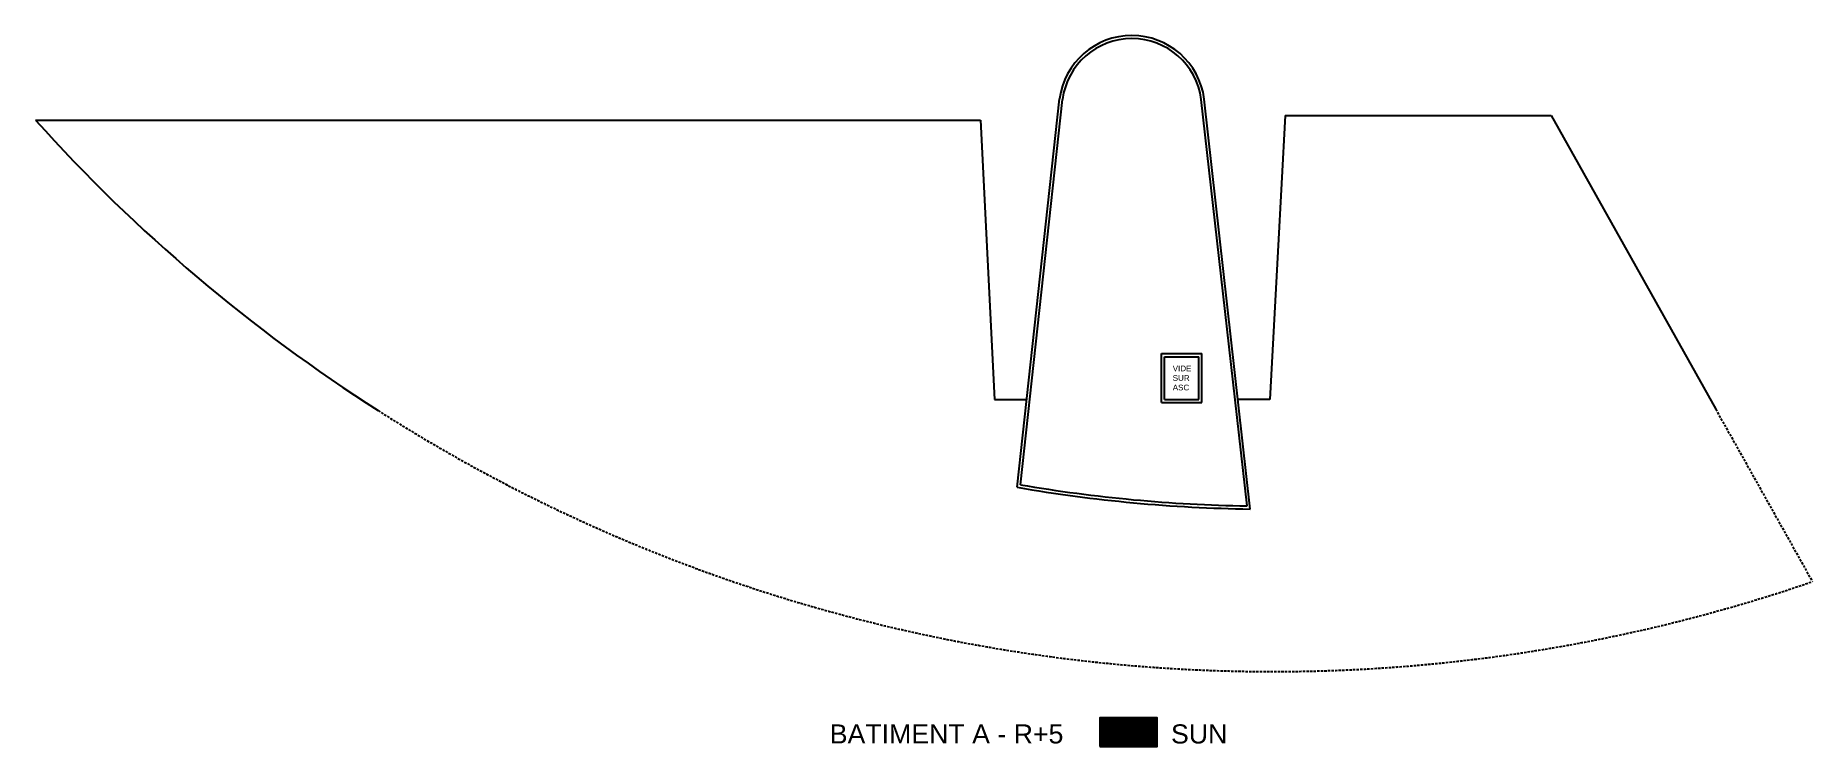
# Model space of a CAD drawing. Extents: x -14497 to -5039, y -16915 to 19656.
# Drawn here: x -14336 to -5039, y 15935 to 19656 of the extents above; entities that cross this region are included whole.
import ezdxf

# ---------------------------------------------------------------- set-up
doc = ezdxf.new("R2010")
doc.units = 0
doc.header["$MEASUREMENT"] = 0
doc.linetypes.add('CACHE', pattern=[0.375, 0.25, -0.125])
for name, color, linetype in [('BA_MENUIS_EXTERIEURE', 6, 'CONTINUOUS'), ('BA_STRUCTURE', 5, 'CONTINUOUS'), ('Nom. texte', 250, 'CONTINUOUS'), ('SUN', 2, 'CONTINUOUS')]:
    doc.layers.add(name, color=color, linetype=linetype)
doc.styles.add('ARIAL', font='arial.ttf')

msp = doc.modelspace()

# ---------------------------------------------------------------- texts
at = {"layer": 'Nom. texte', "insert": (-8386.1, 17928.5), "char_height": 30, "attachment_point": 1, "style": 'ARIAL'}
msp.add_mtext_dynamic_manual_height_columns('VIDE SUR ASC', width=30, gutter_width=1193.2, heights=[0], dxfattribs=at)
at = {"layer": 'Nom. texte', "color": 0, "insert": (-10180.7, 15999.6), "char_height": 100, "width": 1335.606, "attachment_point": 4, "style": 'ARIAL'}
msp.add_mtext('{\\C256;BATIMENT A - R+5}', dxfattribs=at)
at = {"layer": 'SUN', "color": 0, "insert": (-8395.2, 15999.6), "char_height": 100, "width": 378.655, "attachment_point": 4, "style": 'ARIAL'}
msp.add_mtext('{\\C256;SUN}', dxfattribs=at)

# ---------------------------------------------------------------- hatches: boundary and pattern name
at = {"layer": 'SUN'}
h = msp.add_hatch(dxfattribs=at)
h.set_pattern_fill('ANSI31', color=256)
h.set_pattern_definition([(45, (2, 13817.15624), (-0.0883883476, 0.0883883476), [])])
h.paths.add_polyline_path([(-8467, 15934.7), (-8467, 16084.7), (-8767, 16084.7), (-8767, 15934.7)])

# ---------------------------------------------------------------- linework, layer by layer
at = {"layer": 'BA_MENUIS_EXTERIEURE'}
for p, q in [((-14336.4, 19212.8), (-9392.3, 19212.8)), ((-9392.3, 19212.8), (-9319.3, 17750.7)), ((-7798.3, 19237), (-7836.1, 18525)), ((-7798.3, 19237), (-6406.8, 19237)), ((-6406.8, 19237), (-5544.9, 17700))]:
    msp.add_line(p, q, dxfattribs=at)
at = {"layer": 'BA_MENUIS_EXTERIEURE', "ltscale": 7}
msp.add_line((-7836.1, 18525), (-7877.2, 17750.7), dxfattribs=at)
at = {"layer": 'BA_MENUIS_EXTERIEURE', "linetype": 'CACHE', "ltscale": 50}
msp.add_line((-5544.9, 17700), (-5038.7, 16797.5), dxfattribs=at)
at = {"layer": 'BA_MENUIS_EXTERIEURE', "ltscale": 10}
msp.add_arc((-7862.4, 25031), 8704.2, 221.94578, 237.46172, dxfattribs=at)
at = {"layer": 'BA_MENUIS_EXTERIEURE', "linetype": 'CACHE', "ltscale": 50}
msp.add_arc((-7862.4, 25031), 8704.2, 237.46172, 288.92936, dxfattribs=at)
at = {"layer": 'BA_STRUCTURE'}
for p, q in [((-9199.7, 17291.1), (-8978.6, 19323.7)), ((-9182.6, 17304.4), (-8962.7, 19321.6)), ((-7996.9, 17193.7), (-8237.2, 19321.6)), ((-7980.3, 17177.4), (-8221.3, 19323.5)), ((-8445, 17734.7), (-8445, 17990.9)), ((-8445, 17990.9), (-8233, 17990.9)), ((-8429, 17750.7), (-8429, 17974.9)), ((-8429, 17974.9), (-8249, 17974.9)), ((-8249, 17750.7), (-8249, 17974.9)), ((-8233, 17734.7), (-8233, 17990.9)), ((-9319.3, 17750.7), (-9149.7, 17750.7)), ((-8445, 17734.7), (-8233, 17734.7)), ((-8429, 17750.7), (-8249, 17750.7)), ((-7877.2, 17750.7), (-8044.7, 17750.7))]:
    msp.add_line(p, q, dxfattribs=at)
for points in [[(-9182.6, 17304.4, 0.038105), (-7996.9, 17193.7, 0.038105)], [(-9199.7, 17291.1, 0.03911), (-7980.3, 17177.4, 0.03911)]]:
    msp.add_lwpolyline(points, format="xyb", dxfattribs=at)
for radius, start in [(381.9, 7.45355), (365.9, 7.47619)]:
    msp.add_arc((-8600, 19274), radius, start, 172.52381, dxfattribs=at)
at = {"layer": 'SUN'}
msp.add_lwpolyline([(-8767, 15934.7), (-8467, 15934.7), (-8467, 16084.7), (-8767, 16084.7)], close=True, dxfattribs=at)

msp.set_redraw_order([(e.dxf.handle, doc.entitydb.next_handle()) for e in msp.query("TEXT MTEXT ATTDEF DIMENSION ARC_DIMENSION")])  # texts and dimensions are drawn at this point

doc.saveas('drawing.dxf')
